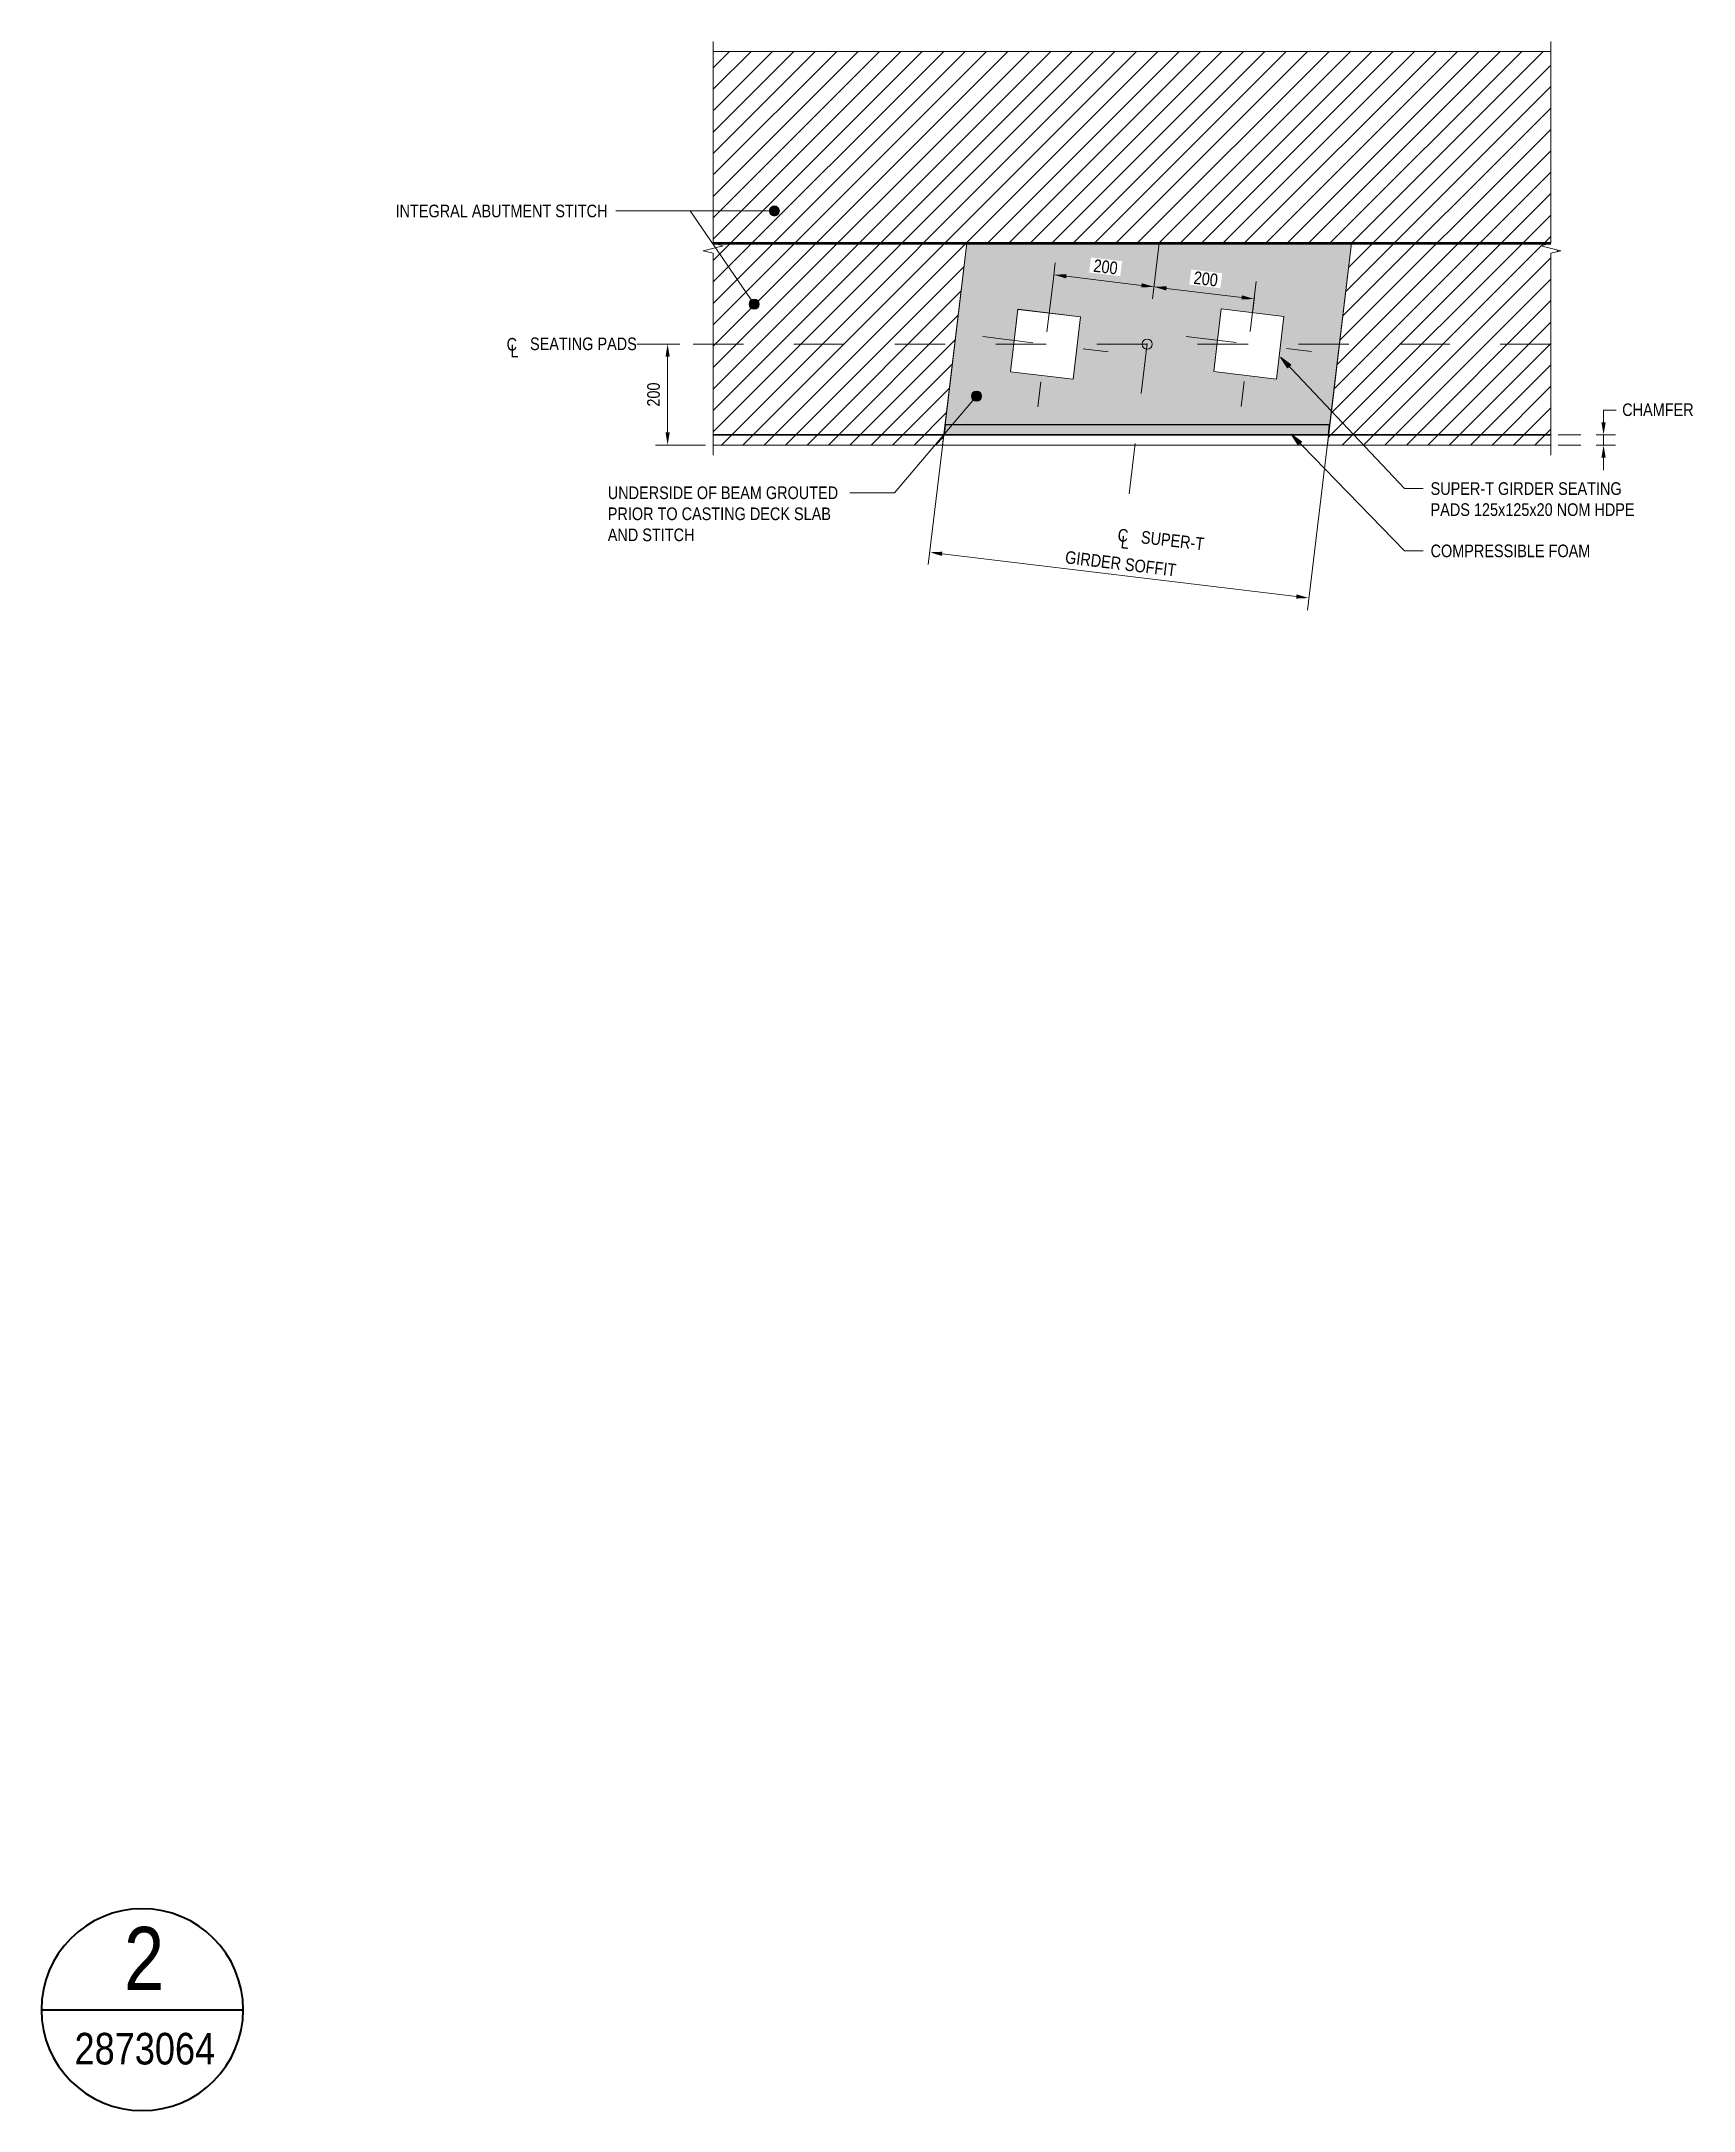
# Model space of a CAD drawing. Header units: metres. Extents: x 500.2 to 528.4, y 0.1 to 23.1.
# Drawn here: x 511.332 to 514.606, y 0.077 to 4.178 of the extents above; entities that cross this region are included whole.
import ezdxf

# ---------------------------------------------------------------- set-up
doc = ezdxf.new("R2010")
doc.units = ezdxf.units.M
doc.linetypes.add('JacobsCenter', pattern=[0.015, 0.009, -0.0015, 0.003, -0.0015])
doc.layers.get('Defpoints').update_dxf_attribs({"color": 41})
for name, color, linetype, lineweight in [('A-ANNO-DIMS', 7, 'Continuous', 9), ('A-ANNO-NOTE', 7, 'Continuous', 9), ('A-DETL', 7, 'Continuous', 13), ('A-DETL-GENF', 7, 'Continuous', 9), ('G-ANNO-TEXT', 7, 'Continuous', 9)]:
    doc.layers.add(name, color=color, linetype=linetype, lineweight=lineweight)
doc.styles.add('Arial Narrow', font='ARIALN.TTF', dxfattribs={"height": 0.0625})
doc.styles.add('Arial Narrow_3', font='ARIALN.TTF', dxfattribs={"height": 0.125})
doc.styles.add('Arial Narrow_4', font='ARIALN.TTF', dxfattribs={"height": 0.025})
doc.styles.add('Arial Narrow_5', font='ARIALN.TTF', dxfattribs={"height": 0.0025})
doc.dimstyles.new('Dimension_Standard_O__mm__2', dxfattribs={"dimscale": 0.3048, "dimtxt": 0.025586, "dimasz": 0.082021, "dimexe": 0.07874, "dimexo": 0.049213, "dimgap": 0.049213, "dimtad": 1, "dimdec": 0, "dimlfac": 1000, "dimzin": 0, "dimdsep": 46, "dimtxsty": 'Arial Narrow_4', "dimsah": 1, "dimcen": 0.09, "dimaunit": 1, "dimadec": 4, "dimazin": 0, "dimtfac": 1, "dimtdec": 4, "dimtix": 1, "dimtmove": 0, "dimatfit": 3, "dimfxl": 1, "dimtvp": 1, "dimtfill": 1, "dimtolj": 1, "dimtzin": 0, "dimlwd": 18, "dimlwe": 18, "dimarcsym": 2})
doc.dimstyles.new('Dimension_Standard_O__mm__3', dxfattribs={"dimscale": 0.3048, "dimtxt": 0.025586, "dimasz": 0.082021, "dimexe": 0.07874, "dimexo": 0.049213, "dimgap": 0.049213, "dimtad": 1, "dimdec": 0, "dimlfac": 1000, "dimzin": 0, "dimdsep": 46, "dimtxsty": 'Arial Narrow_4', "dimsah": 1, "dimcen": 0.09, "dimaunit": 1, "dimadec": 4, "dimazin": 0, "dimtfac": 1, "dimtdec": 4, "dimtix": 1, "dimtmove": 2, "dimatfit": 3, "dimfxl": 1, "dimtvp": 1, "dimtfill": 1, "dimtolj": 1, "dimtzin": 0, "dimlwd": 18, "dimlwe": 18, "dimarcsym": 2})
doc.dimstyles.new('Dimension_Standard_T__mm_', dxfattribs={"dimscale": 0.3048, "dimtxt": 0.025586, "dimasz": 0.082021, "dimexe": 0.07874, "dimexo": 0.049213, "dimgap": 0.032808, "dimtad": 1, "dimdec": 0, "dimlfac": 1000, "dimzin": 0, "dimdsep": 46, "dimtxsty": 'Arial Narrow_4', "dimsah": 1, "dimcen": 0.09, "dimaunit": 1, "dimadec": 4, "dimazin": 0, "dimtfac": 1, "dimtdec": 4, "dimtix": 1, "dimtmove": 0, "dimatfit": 3, "dimfxl": 1, "dimtvp": 1, "dimtolj": 1, "dimtzin": 0, "dimlwd": 18, "dimlwe": 18, "dimarcsym": 2})

msp = doc.modelspace()

# ---------------------------------------------------------------- blocks, each defined once
blk = doc.blocks.new('CS_DET_BreakLine_ViewScale - Std Break-5685446-DRG-2873066 - SEATING PAD DETAIL PLAN')
at = {"layer": 'A-DETL-GENF'}
for p, q in [((-0.02, 0), (0.38, 0)), ((0.38, 0), (0.385, -0.02)), ((0.385, -0.02), (0.395, 0.02)), ((0.395, 0.02), (0.4, 0)), ((0.4, 0), (0.8, 0))]:
    blk.add_line(p, q, dxfattribs=at)
blk = doc.blocks.new('CS_DET_BreakLine_ViewScale - Std Break-5685445-DRG-2873066 - SEATING PAD DETAIL PLAN')
at = {"layer": 'A-DETL-GENF'}
for p, q in [((0.38, 0), (-0.02, 0)), ((0.385, 0.02), (0.38, 0)), ((0.395, -0.02), (0.385, 0.02)), ((0.4, 0), (0.395, -0.02)), ((0.8, 0), (0.4, 0))]:
    blk.add_line(p, q, dxfattribs=at)
blk = doc.blocks.new('DIMBLOCK9-DRG-2873066 - SEATING PAD DETAIL PLAN')
at = {"layer": 'A-ANNO-DIMS', "color": 0, "lineweight": 18, "transparency": 16777216}
for p, q in [((513.121, 3.4027), (513.0895, 3.1411)), ((513.8835, 3.4027), (513.8411, 3.0506)), ((513.1172, 3.162), (513.8191, 3.0774))]:
    blk.add_line(p, q, dxfattribs=at)
at = {"layer": 'A-ANNO-DIMS', "color": 0, "transparency": 16777216}
for points in [[(513.1177, 3.1661), (513.1167, 3.1578), (513.0924, 3.165)], [(513.8196, 3.0815), (513.8186, 3.0733), (513.8439, 3.0744)]]:
    blk.add_solid(points, dxfattribs=at)
at = {"layer": 'Defpoints', "color": 0, "transparency": 16777216}
for p in [(513.1228, 3.4176), (513.8853, 3.4176), (513.8439, 3.0744)]:
    blk.add_point(p, dxfattribs=at)
at = {"layer": 'A-ANNO-DIMS', "color": 0, "lineweight": 18, "transparency": 16777216, "insert": (513.4709, 3.1424), "char_height": 0.025, "width": 0.266092, "attachment_point": 5, "rotation": 353.1302, "style": 'Arial Narrow_4'}
blk.add_mtext('\\A1;GIRDER SOFFIT', dxfattribs=at)
blk = doc.blocks.new('CS_Annot_Centreline Symbol1 - CS_Annot_Centreline Symbol-5070896-DRG-2873066 - SEATING PAD DETAIL PLAN')
at = {"layer": 'A-ANNO-NOTE', "char_height": 0.0025, "attachment_point": 1, "style": 'Arial Narrow_5'}
for s, insert, width in [('C  ', (-0.00119, 0.00463), 0.0044093), ('L', (-0.00041, 0.00329), 0.0019241)]:
    blk.add_mtext(s, dxfattribs=dict(at, insert=insert, width=width))
blk = doc.blocks.new('DIMBLOCK10-DRG-2873066 - SEATING PAD DETAIL PLAN')
at = {"layer": 'A-ANNO-DIMS', "color": 0, "lineweight": 18, "transparency": 16777216}
for p, q in [((512.4383, 3.5776), (512.5969, 3.5776)), ((512.5729, 3.4026), (512.5729, 3.5526)), ((512.6483, 3.3776), (512.5489, 3.3776))]:
    blk.add_line(p, q, dxfattribs=at)
at = {"layer": 'A-ANNO-DIMS', "color": 0, "transparency": 16777216}
for points in [[(512.5687, 3.5526), (512.5771, 3.5526), (512.5729, 3.5776)], [(512.5687, 3.4026), (512.5771, 3.4026), (512.5729, 3.3776)]]:
    blk.add_solid(points, dxfattribs=at)
at = {"layer": 'Defpoints', "color": 0, "transparency": 16777216}
for p in [(512.4233, 3.5776), (512.5729, 3.5776), (512.6633, 3.3776)]:
    blk.add_point(p, dxfattribs=at)
at = {"layer": 'A-ANNO-DIMS', "color": 0, "lineweight": 18, "transparency": 16777216, "insert": (512.5451, 3.4776), "char_height": 0.025, "width": 0.05702, "attachment_point": 5, "rotation": 90, "style": 'Arial Narrow_4', "bg_fill": 3, "box_fill_scale": 1.1, "bg_fill_color": 256, "bg_fill_true_color": 13158600, "bg_fill_transparency": 0}
blk.add_mtext('\\A1;200', dxfattribs=at)
blk = doc.blocks.new('DIMBLOCK11-DRG-2873066 - SEATING PAD DETAIL PLAN')
at = {"layer": 'A-ANNO-DIMS', "color": 0, "lineweight": 18, "transparency": 16777216}
for p, q in [((514.4279, 3.4226), (514.4279, 3.4476)), ((514.3383, 3.3976), (514.4519, 3.3976)), ((514.3383, 3.3776), (514.4519, 3.3776)), ((514.4279, 3.3776), (514.4279, 3.3976)), ((514.4279, 3.3526), (514.4279, 3.3276))]:
    blk.add_line(p, q, dxfattribs=at)
at = {"layer": 'A-ANNO-DIMS', "color": 0, "transparency": 16777216}
for points in [[(514.4237, 3.4226), (514.4321, 3.4226), (514.4279, 3.3976)], [(514.4237, 3.3526), (514.4321, 3.3526), (514.4279, 3.3776)]]:
    blk.add_solid(points, dxfattribs=at)
at = {"layer": 'Defpoints', "color": 0, "transparency": 16777216}
for p in [(514.3233, 3.3976), (514.3233, 3.3776)]:
    blk.add_point(p, dxfattribs=at)
at = {"layer": 'A-ANNO-DIMS', "color": 0, "lineweight": 18, "transparency": 16777216, "insert": (514.3981, 3.3876), "char_height": 0.025, "attachment_point": 5, "rotation": 90, "style": 'Arial Narrow_4', "bg_fill": 3, "box_fill_scale": 1.1, "bg_fill_color": 256, "bg_fill_true_color": 13158600, "bg_fill_transparency": 0}
blk.add_mtext('\\A1;\u200d', dxfattribs=at)
at = {"layer": 'Defpoints', "color": 0, "transparency": 16777216}
blk.add_point((514.4279, 3.3976), dxfattribs=at)
blk = doc.blocks.new('DIMBLOCK12-DRG-2873066 - SEATING PAD DETAIL PLAN')
at = {"layer": 'A-ANNO-DIMS', "color": 0, "lineweight": 18, "transparency": 16777216}
for p, q in [((513.3361, 3.6956), (513.3413, 3.7388)), ((513.3632, 3.712), (513.5122, 3.6941)), ((513.5373, 3.6937), (513.5341, 3.6672))]:
    blk.add_line(p, q, dxfattribs=at)
at = {"layer": 'A-ANNO-DIMS', "color": 0, "transparency": 16777216}
for points in [[(513.3637, 3.7161), (513.3627, 3.7079), (513.3384, 3.715)], [(513.5127, 3.6982), (513.5117, 3.6899), (513.537, 3.6911)]]:
    blk.add_solid(points, dxfattribs=at)
at = {"layer": 'Defpoints', "color": 0, "transparency": 16777216}
for p in [(513.537, 3.6911), (513.5391, 3.7086), (513.3343, 3.6807)]:
    blk.add_point(p, dxfattribs=at)
at = {"layer": 'A-ANNO-DIMS', "color": 0, "lineweight": 18, "transparency": 16777216, "insert": (513.441, 3.7306), "char_height": 0.025, "width": 0.05702, "attachment_point": 5, "rotation": 353.1302, "style": 'Arial Narrow_4', "bg_fill": 3, "box_fill_scale": 1.1, "bg_fill_color": 256, "bg_fill_true_color": 13158600, "bg_fill_transparency": 0}
blk.add_mtext('\\A1;200', dxfattribs=at)
blk = doc.blocks.new('DIMBLOCK13-DRG-2873066 - SEATING PAD DETAIL PLAN')
at = {"layer": 'A-ANNO-DIMS', "color": 0, "lineweight": 18, "transparency": 16777216}
for p, q in [((513.5373, 3.6937), (513.5341, 3.6672)), ((513.5618, 3.6881), (513.7107, 3.6701)), ((513.7359, 3.6698), (513.7327, 3.6433))]:
    blk.add_line(p, q, dxfattribs=at)
at = {"layer": 'A-ANNO-DIMS', "color": 0, "transparency": 16777216}
for points in [[(513.5623, 3.6922), (513.5613, 3.6839), (513.537, 3.6911)], [(513.7112, 3.6743), (513.7102, 3.666), (513.7355, 3.6671)]]:
    blk.add_solid(points, dxfattribs=at)
at = {"layer": 'Defpoints', "color": 0, "transparency": 16777216}
for p in [(513.5391, 3.7086), (513.7355, 3.6671), (513.7377, 3.6847)]:
    blk.add_point(p, dxfattribs=at)
at = {"layer": 'A-ANNO-DIMS', "color": 0, "lineweight": 18, "transparency": 16777216, "insert": (513.6396, 3.7067), "char_height": 0.025, "width": 0.05702, "attachment_point": 5, "rotation": 353.1302, "style": 'Arial Narrow_4', "bg_fill": 3, "box_fill_scale": 1.1, "bg_fill_color": 256, "bg_fill_true_color": 13158600, "bg_fill_transparency": 0}
blk.add_mtext('\\A1;200', dxfattribs=at)

# ---------------------------------------------------------------- dimensions: what is measured, and where the dimension line sits
at = {"layer": 'A-ANNO-DIMS', "lineweight": 18}
dim = msp.add_linear_dim(base=(513.8439, 3.0744), p1=(513.1228, 3.4176), p2=(513.8853, 3.4176), angle=353.1302, text='GIRDER SOFFIT', dimstyle='Dimension_Standard_T__mm_', override={"dimpost": '<>', "dimfxl": 0.762474}, dxfattribs=at)
dim.commit()
dim.dimension.update_dxf_attribs({"geometry": 'DIMBLOCK9-DRG-2873066 - SEATING PAD DETAIL PLAN', "text_midpoint": (513.4709, 3.1424)})

# ---------------------------------------------------------------- hatches: boundary and pattern name
at = {"layer": 'A-DETL-GENF'}
h = msp.add_hatch(dxfattribs=at)
h.set_pattern_fill('FP_8', color=256, style=0, pattern_type=2)
h.set_pattern_definition([(45, (510.235316, 0), (-0.0212132, 0.0212132), [])])
h.paths.add_polyline_path([(513.9724, 3.3776), (514.3233, 3.3776), (514.3233, 3.7576), (514.3433, 3.7626), (514.3033, 3.7726), (514.3233, 3.7776), (514.3233, 4.1576), (512.6633, 4.1576), (512.6633, 3.7776), (512.6833, 3.7726), (512.6433, 3.7626), (512.6633, 3.7576), (512.6633, 3.3776), (513.118, 3.3776), (513.1662, 3.7776), (513.9286, 3.7776), (513.8805, 3.3776), (513.932, 3.3776)])
at = {"layer": 'A-DETL-GENF', "true_color": 0xd8d8d8}
h = msp.add_hatch(color=254, dxfattribs=at)
h.paths.add_polyline_path([(513.6553, 3.4176), (513.8853, 3.4176), (513.9286, 3.7776), (513.1662, 3.7776), (513.1228, 3.4176), (513.526, 3.4176)])
h.paths.add_polyline_path([(513.3764, 3.5079), (513.2525, 3.5228), (513.267, 3.6465), (513.3914, 3.632), (513.3783, 3.5232)])
h.paths.add_polyline_path([(513.7794, 3.5082), (513.6553, 3.5232), (513.6702, 3.6473), (513.7943, 3.6323), (513.7812, 3.5232)])
at = {"layer": 'A-DETL-GENF', "true_color": 0x808080}
msp.add_hatch(color=8, dxfattribs=at).paths.add_polyline_path([(513.1662, 3.3976), (513.8825, 3.3976), (513.885, 3.4176), (513.1228, 3.4176), (513.1207, 3.3976), (513.1228, 3.3976)])
at = {"layer": 'G-ANNO-TEXT'}
h = msp.add_hatch(color=256, dxfattribs=at)
edge = h.paths.add_edge_path()
edge.add_arc((512.7844, 3.8415), 0.01, 0, 360)
h = msp.add_hatch(color=256, dxfattribs=at)
edge = h.paths.add_edge_path()
edge.add_arc((512.7445, 3.6569), 0.01, 0, 360)
for points in [[(513.7874, 3.5515), (513.8014, 3.5303), (513.8078, 3.5363)], [(513.8087, 3.3991), (513.8229, 3.3781), (513.8293, 3.3842)]]:
    msp.add_hatch(color=256, dxfattribs=at).paths.add_polyline_path(points)
h = msp.add_hatch(color=256, dxfattribs=at)
edge = h.paths.add_edge_path()
edge.add_arc((513.1852, 3.4744), 0.01, 0, 360)

# ---------------------------------------------------------------- linework, layer by layer
at = {"layer": 'A-DETL', "lineweight": 18}
for p, q in [((514.3233, 4.1576), (512.6633, 4.1576)), ((513.118, 3.3776), (513.1662, 3.7776)), ((513.1662, 3.7776), (513.1228, 3.4176)), ((513.1662, 3.7776), (513.9286, 3.7776)), ((513.9286, 3.7776), (513.8805, 3.3776)), ((513.9286, 3.7776), (513.885, 3.4152)), ((513.2673, 3.6469), (513.2523, 3.5228)), ((513.3914, 3.632), (513.2673, 3.6469)), ((513.3764, 3.5079), (513.3914, 3.632)), ((513.6702, 3.6473), (513.6553, 3.5232)), ((513.7943, 3.6323), (513.6702, 3.6473)), ((513.7794, 3.5082), (513.7943, 3.6323)), ((513.2523, 3.5228), (513.3764, 3.5079)), ((513.6553, 3.5232), (513.7794, 3.5082)), ((512.6633, 3.3776), (513.118, 3.3776)), ((512.6633, 3.3776), (514.3233, 3.3776)), ((513.8805, 3.3776), (514.3233, 3.3776))]:
    msp.add_line(p, q, dxfattribs=at)
at = {"layer": 'A-DETL', "lineweight": 50}
msp.add_line((512.6633, 3.7776), (514.3233, 3.7776), dxfattribs=at)
at = {"layer": 'A-DETL'}
for p, q in [((513.1662, 3.7776), (513.1228, 3.4176)), ((513.9286, 3.7776), (513.1662, 3.7776)), ((513.8853, 3.4176), (513.9286, 3.7776)), ((513.2525, 3.5228), (513.267, 3.6465)), ((513.267, 3.6465), (513.3914, 3.632)), ((513.3914, 3.632), (513.3764, 3.5079)), ((513.6553, 3.5232), (513.6702, 3.6473)), ((513.6702, 3.6473), (513.7943, 3.6323)), ((513.7943, 3.6323), (513.7794, 3.5082)), ((513.3764, 3.5079), (513.2525, 3.5228)), ((513.7794, 3.5082), (513.6553, 3.5232)), ((514.4279, 3.447), (514.4529, 3.447)), ((513.1228, 3.4176), (513.8853, 3.4176))]:
    msp.add_line(p, q, dxfattribs=at)
at = {"layer": 'A-DETL', "linetype": 'JacobsCenter', "lineweight": 18}
for p, q in [((513.5474, 3.7776), (513.4804, 3.2216)), ((512.4233, 3.5776), (514.3233, 3.5776))]:
    msp.add_line(p, q, dxfattribs=at)
at = {"layer": 'A-DETL', "linetype": 'JacobsCenter', "lineweight": 9}
for p, q in [((513.3368, 3.7015), (513.3069, 3.4533)), ((513.7397, 3.7019), (513.7098, 3.4537)), ((513.1977, 3.5924), (513.4459, 3.5625)), ((513.6007, 3.5927), (513.8489, 3.5628))]:
    msp.add_line(p, q, dxfattribs=at)
at = {"layer": 'A-DETL', "lineweight": 25}
for p, q in [((513.1228, 3.4176), (513.1207, 3.3976)), ((513.885, 3.4176), (513.1228, 3.4176)), ((513.8825, 3.3976), (513.885, 3.4176)), ((513.1207, 3.3976), (513.8825, 3.3976))]:
    msp.add_line(p, q, dxfattribs=at)
at = {"layer": 'A-DETL', "lineweight": 35}
msp.add_line((512.6633, 3.3976), (514.3233, 3.3976), dxfattribs=at)
at = {"layer": 'A-DETL', "lineweight": 40}
msp.add_line((511.3317, 0.2766), (511.7317, 0.2766), dxfattribs=at)
at = {"layer": 'A-DETL', "lineweight": 9}
msp.add_circle((513.5233, 3.5776), 0.01, dxfattribs=at)
msp.add_circle((513.5233, 3.5776), 0.01, dxfattribs=at)
at = {"layer": 'A-DETL', "lineweight": 40}
for start, end in [(0, 180), (180, 360)]:
    msp.add_arc((511.5317, 0.2766), 0.2, start, end, dxfattribs=at)
at = {"layer": 'G-ANNO-TEXT'}
for p, q in [((512.4905, 3.8415), (512.47, 3.8415)), ((512.7844, 3.8415), (512.4905, 3.8415)), ((512.6175, 3.8415), (512.4905, 3.8415)), ((512.7445, 3.6569), (512.6175, 3.8415)), ((513.7874, 3.5515), (513.8014, 3.5303)), ((513.8078, 3.5363), (513.7874, 3.5515)), ((513.7874, 3.5515), (514.0332, 3.2913)), ((513.8014, 3.5303), (513.8078, 3.5363)), ((513.1852, 3.4744), (513.0225, 3.283)), ((513.8087, 3.3991), (513.8229, 3.3781)), ((513.8293, 3.3842), (513.8087, 3.3991)), ((513.8087, 3.3991), (514.0332, 3.1678)), ((513.8229, 3.3781), (513.8293, 3.3842)), ((512.9747, 3.283), (512.9343, 3.283)), ((513.0225, 3.283), (512.9747, 3.283)), ((514.0332, 3.2913), (514.0701, 3.2913)), ((514.0332, 3.1678), (514.0701, 3.1678))]:
    msp.add_line(p, q, dxfattribs=at)
for centre in [(512.7844, 3.8415), (512.7445, 3.6569), (513.1852, 3.4744)]:
    msp.add_circle(centre, 0.01, dxfattribs=at)

# ---------------------------------------------------------------- block references
at = {"layer": 'A-ANNO-NOTE', "xscale": 10, "yscale": 10, "zscale": 10}
msp.add_blockref('CS_Annot_Centreline Symbol1 - CS_Annot_Centreline Symbol-5070896-DRG-2873066 - SEATING PAD DETAIL PLAN', (512.2657, 3.5435), dxfattribs=at)
at = {"layer": 'A-ANNO-NOTE', "xscale": 10, "yscale": 10, "zscale": 10, "rotation": 353.5000000000001}
msp.add_blockref('CS_Annot_Centreline Symbol1 - CS_Annot_Centreline Symbol-5070896-DRG-2873066 - SEATING PAD DETAIL PLAN', (513.4732, 3.1649), dxfattribs=at)
at = {"layer": 'A-DETL-GENF', "rotation": 269.9999999999999}
for name, p in [('CS_DET_BreakLine_ViewScale - Std Break-5685445-DRG-2873066 - SEATING PAD DETAIL PLAN', (512.6633, 4.1576)), ('CS_DET_BreakLine_ViewScale - Std Break-5685446-DRG-2873066 - SEATING PAD DETAIL PLAN', (514.3233, 4.1576))]:
    msp.add_blockref(name, p, dxfattribs=at)

msp.set_redraw_order([(e.dxf.handle, doc.entitydb.next_handle()) for e in msp.query("TEXT MTEXT ATTDEF DIMENSION ARC_DIMENSION")])  # texts and dimensions are drawn at this point

# ---------------------------------------------------------------- next in the draw order: texts
at = {"layer": 'A-ANNO-NOTE', "insert": (513.5128, 3.2079), "char_height": 0.025, "attachment_point": 1, "rotation": 353.5, "style": 'Arial Narrow_4', "bg_fill": 3, "box_fill_scale": 1, "bg_fill_color": 256, "bg_fill_true_color": 13158600, "bg_fill_transparency": 0}
msp.add_mtext('SUPER-T', dxfattribs=at)
at = {"layer": 'G-ANNO-TEXT', "attachment_point": 1, "bg_fill": 3, "box_fill_scale": 1, "bg_fill_color": 256, "bg_fill_true_color": 13158600, "bg_fill_transparency": 0}
for s, insert, char_height, style in [('INTEGRAL ABUTMENT STITCH', (512.0337, 3.854), 0.025, 'Arial Narrow_4'), ('2873064', (511.3974, 0.2306), 0.0625, 'Arial Narrow')]:
    msp.add_mtext(s, dxfattribs=dict(at, insert=insert, char_height=char_height, style=style))
at = {"layer": 'G-ANNO-TEXT', "attachment_point": 1, "bg_fill": 3, "box_fill_scale": 1, "bg_fill_color": 256, "bg_fill_transparency": 0}
for s, insert, char_height, style in [('UNDERSIDE OF BEAM GROUTED ', (512.4543, 3.2955), 0.025, 'Arial Narrow_4'), ('SUPER-T GIRDER SEATING ', (514.0851, 3.3038), 0.025, 'Arial Narrow_4'), ('COMPRESSIBLE FOAM', (514.0851, 3.1803), 0.025, 'Arial Narrow_4'), ('2', (511.4954, 0.4406), 0.125, 'Arial Narrow_3')]:
    msp.add_mtext(s, dxfattribs=dict(at, insert=insert, char_height=char_height, style=style))

# ---------------------------------------------------------------- next in the draw order: dimensions: what is measured, and where the dimension line sits
at = {"layer": 'A-ANNO-DIMS', "lineweight": 18}
for base, p1, p2, angle, override, picture, middle in [((513.537, 3.6911), (513.3343, 3.6807), (513.5391, 3.7086), 353.1302, {"dimpost": '<>', "dimfxl": 0.206712}, 'DIMBLOCK12-DRG-2873066 - SEATING PAD DETAIL PLAN', (513.441, 3.7306)), ((512.5729, 3.5776), (512.6633, 3.3776), (512.4233, 3.5776), 90, {"dimpost": '<>', "dimfxl": 0.31241}, 'DIMBLOCK10-DRG-2873066 - SEATING PAD DETAIL PLAN', (512.5451, 3.4776))]:
    dim = msp.add_linear_dim(base=base, p1=p1, p2=p2, angle=angle, dimstyle='Dimension_Standard_O__mm__2', override=override, dxfattribs=at)
    dim.commit()
    dim.dimension.update_dxf_attribs({"geometry": picture, "text_midpoint": middle})
dim = msp.add_linear_dim(base=(514.4279, 3.3976), p1=(514.3233, 3.3776), p2=(514.3233, 3.3976), angle=90, text='\u200d', dimstyle='Dimension_Standard_O__mm__3', override={"dimpost": '<>', "dimfxl": 0.02}, dxfattribs=at)
dim.commit()
dim.dimension.update_dxf_attribs({"geometry": 'DIMBLOCK11-DRG-2873066 - SEATING PAD DETAIL PLAN', "text_midpoint": (514.3981, 3.3876)})

# ---------------------------------------------------------------- next in the draw order: texts
at = {"layer": 'A-ANNO-NOTE', "insert": (512.3002, 3.5907), "char_height": 0.025, "attachment_point": 1, "style": 'Arial Narrow_4', "bg_fill": 3, "box_fill_scale": 1, "bg_fill_color": 256, "bg_fill_true_color": 13158600, "bg_fill_transparency": 0}
msp.add_mtext('SEATING PADS', dxfattribs=at)
at = {"layer": 'G-ANNO-TEXT', "char_height": 0.025, "attachment_point": 1, "style": 'Arial Narrow_4', "bg_fill": 3, "box_fill_scale": 1, "bg_fill_color": 256, "bg_fill_transparency": 0}
for s, insert in [('CHAMFER', (514.4649, 3.4601)), ('PRIOR TO CASTING DECK SLAB ', (512.4543, 3.2538)), ('PADS 125x125x20 NOM HDPE', (514.0851, 3.2621))]:
    msp.add_mtext(s, dxfattribs=dict(at, insert=insert))

# ---------------------------------------------------------------- next in the draw order: dimensions: what is measured, and where the dimension line sits
at = {"layer": 'A-ANNO-DIMS', "lineweight": 18}
dim = msp.add_linear_dim(base=(513.7355, 3.6671), p1=(513.5391, 3.7086), p2=(513.7377, 3.6847), angle=353.1302, dimstyle='Dimension_Standard_O__mm__2', override={"dimpost": '<>', "dimfxl": 0.2}, dxfattribs=at)
dim.commit()
dim.dimension.update_dxf_attribs({"geometry": 'DIMBLOCK13-DRG-2873066 - SEATING PAD DETAIL PLAN', "text_midpoint": (513.6396, 3.7067)})

# ---------------------------------------------------------------- next in the draw order: texts
at = {"layer": 'G-ANNO-TEXT', "insert": (512.4543, 3.2121), "char_height": 0.025, "attachment_point": 1, "style": 'Arial Narrow_4', "bg_fill": 3, "box_fill_scale": 1, "bg_fill_color": 256, "bg_fill_transparency": 0}
msp.add_mtext('AND STITCH', dxfattribs=at)

doc.saveas('drawing.dxf')
